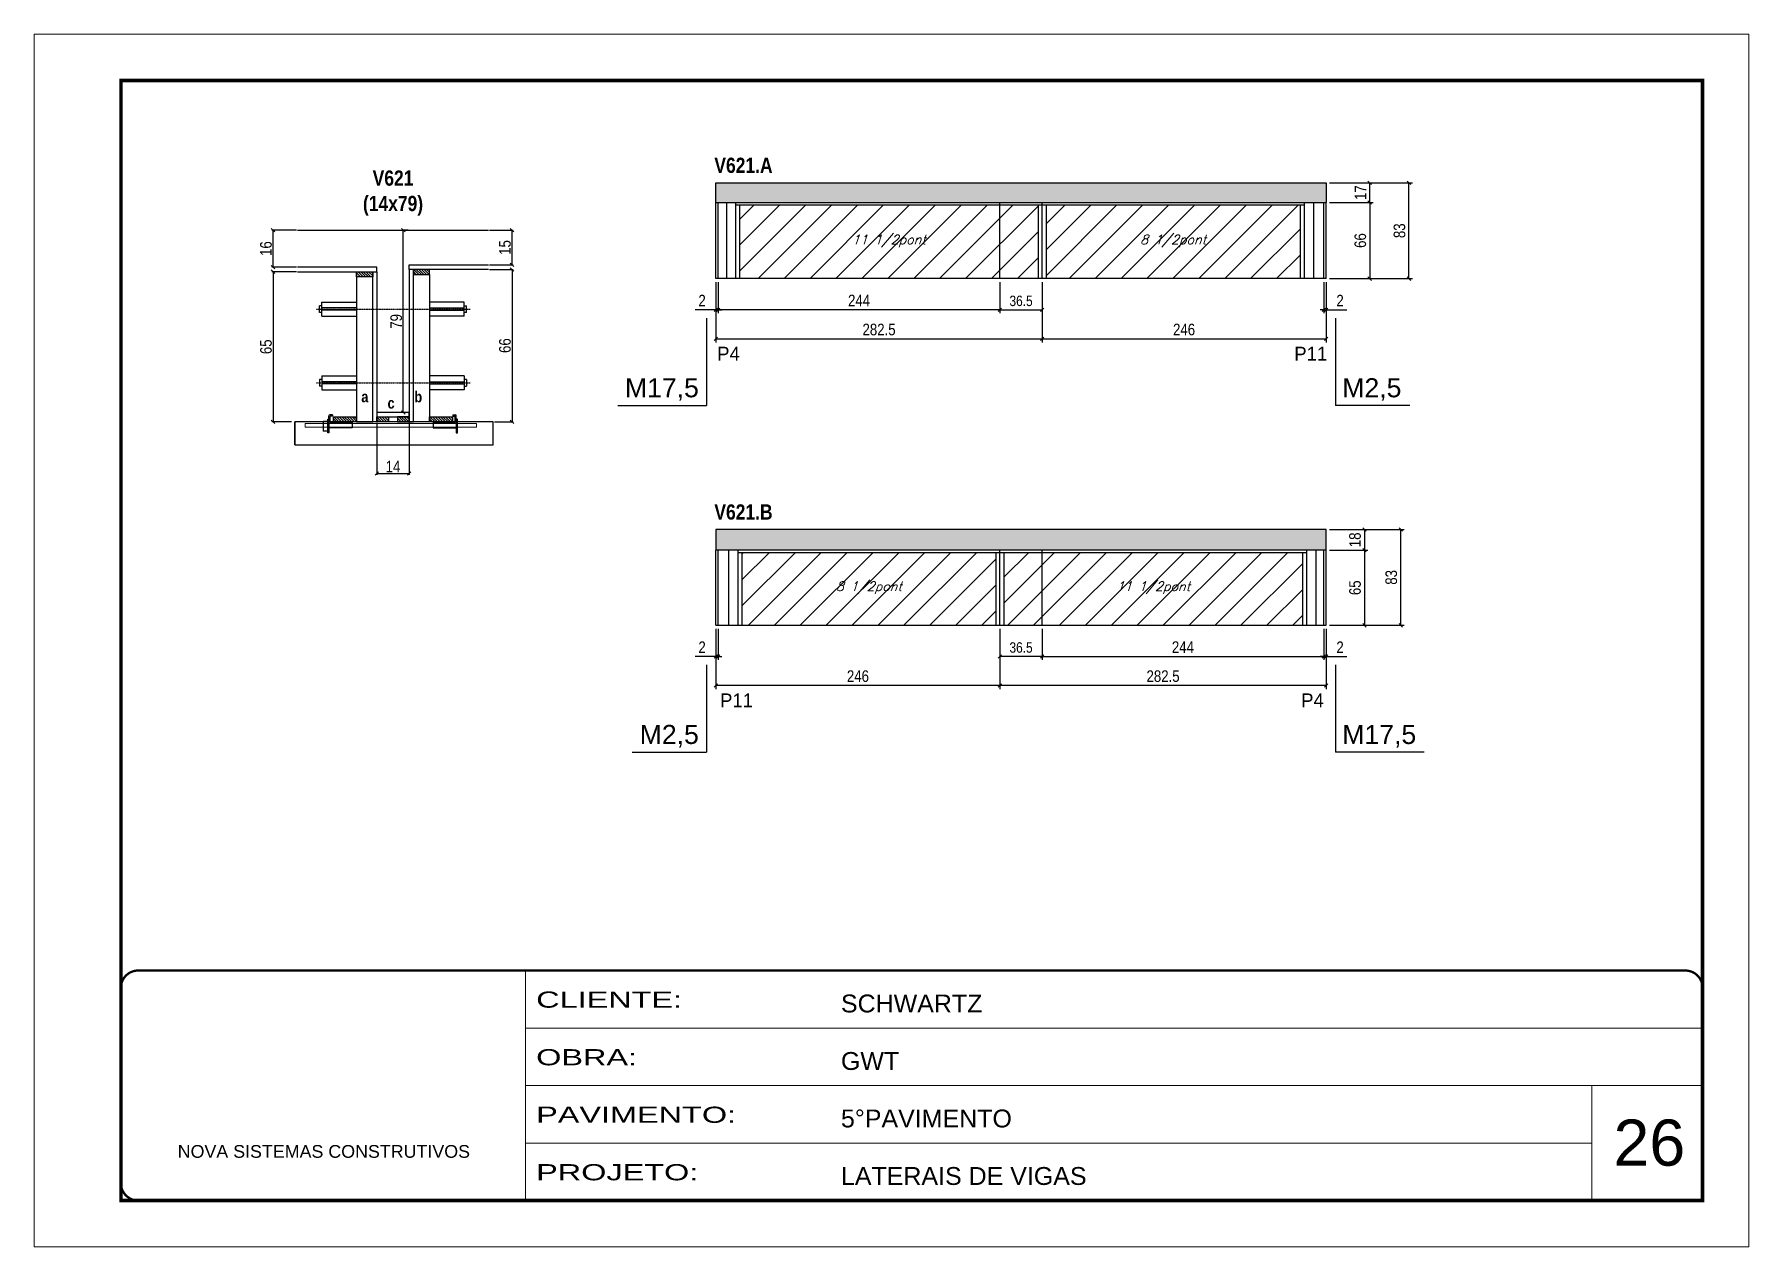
# Model space of a CAD drawing. Extents: x 13154 to 22413, y 1253 to 30260.
# Drawn here: x 14753 to 16238, y 21928 to 22978 of the extents above; entities that cross this region are included whole.
import ezdxf

# ---------------------------------------------------------------- set-up
doc = ezdxf.new("R2010")
doc.units = 0
for name, pattern in [('CONTINUO', [0]), ('DASHED', [0.75, 0.5, -0.25]), ('HIDDEN', [0.375, 0.25, -0.125])]:
    doc.linetypes.add(name, pattern=pattern)
for name, color, linetype in [('5', 5, 'Continuous'), ('barrote', 251, 'Continuous'), ('COTA', 241, 'Continuous'), ('detalhes', 4, 'Continuous'), ('NOMENCLATURA', 7, 'Continuous'), ('Painéis', 200, 'Continuous'), ('presilha', 1, 'Continuous'), ('SARR_2.2x10', 60, 'Continuous'), ('SARR_2.2x7', 40, 'Continuous'), ('SARR_3.5x7', 81, 'Continuous'), ('TENSOR', 3, 'Continuous'), ('texto', 7, 'Continuous')]:
    doc.layers.add(name, color=color, linetype=linetype)
for name, color, linetype, lineweight in [('CARIMBO', 255, 'Continuous', 9), ('CONCRETO', 251, 'Continuous', 25), ('Folhas', 255, 'Continuous', 9), ('Hachura', 251, 'Continuous', 9), ('SARRAFO DE PRESSAO', 251, 'DASHED', 9), ('SCO-___-LAJ', 2, 'Continuous', 0)]:
    doc.layers.add(name, color=color, linetype=linetype, lineweight=lineweight)
doc.styles.add('ARIAL', font='arial.ttf')
doc.styles.add('COTA TECNICA', font='techl___.ttf', dxfattribs={"height": 10})
doc.styles.add('COTA TECNICA 2X', font='techl___.ttf', dxfattribs={"height": 10})
doc.styles.add('COTA TECNICA-50', font='techl___.ttf', dxfattribs={"height": 9})
doc.styles.add('Romans', font='romans.shx')
doc.styles.add('ROMAS860', font='ROMAS860.SHX')
doc.styles.get("Standard").update_dxf_attribs({"font": 'arial.ttf'})
doc.styles.add('TECNICA', font='techb___.ttf', dxfattribs={"height": 10})
doc.styles.add('Tecnologia', font='')
doc.styles.get('Tecnologia').set_extended_font_data('Forgotten Futurist')
doc.dimstyles.new('COTA PAINEL-50', dxfattribs={"dimtxt": 9, "dimasz": 3, "dimexe": 3, "dimexo": 3, "dimgap": 3, "dimtad": 1, "dimdec": 1, "dimzin": 12, "dimdsep": 46, "dimtxsty": 'COTA TECNICA-50', "dimblk1": 'OBLIQUE', "dimblk2": 'OBLIQUE', "dimsah": 1, "dimcen": 0.9, "dimclrd": 4, "dimclre": 4, "dimclrt": 240, "dimadec": 1, "dimazin": 3, "dimtfac": 1, "dimtdec": 1, "dimtmove": 0, "dimatfit": 3, "dimfxl": 1, "dimtolj": 1, "dimtzin": 12, "dimarcsym": 0})
doc.dimstyles.new('PAINEL', dxfattribs={"dimtxt": 10, "dimasz": 3, "dimexe": 3, "dimexo": 3, "dimgap": 3, "dimtad": 1, "dimdec": 1, "dimzin": 12, "dimdsep": 46, "dimtxsty": 'COTA TECNICA', "dimblk1": 'OBLIQUE', "dimblk2": 'OBLIQUE', "dimsah": 1, "dimcen": 0.9, "dimclrd": 4, "dimclre": 4, "dimclrt": 240, "dimadec": 1, "dimazin": 3, "dimtfac": 1, "dimtdec": 1, "dimtmove": 0, "dimatfit": 3, "dimfxl": 1, "dimtolj": 1, "dimtzin": 12, "dimarcsym": 0})
doc.dimstyles.new('SECAO', dxfattribs={"dimscale": 0.333333, "dimtxt": 5, "dimasz": 9, "dimexe": 3, "dimexo": 3, "dimgap": 3, "dimtad": 1, "dimdec": 1, "dimlfac": 0.5, "dimzin": 12, "dimdsep": 46, "dimtxsty": 'COTA TECNICA 2X', "dimblk1": 'OBLIQUE', "dimblk2": 'OBLIQUE', "dimsah": 1, "dimcen": 0.9, "dimclrd": 4, "dimclre": 4, "dimclrt": 240, "dimadec": 1, "dimazin": 3, "dimtfac": 1, "dimtdec": 1, "dimtmove": 0, "dimatfit": 3, "dimfxl": 1, "dimtolj": 1, "dimtzin": 12, "dimarcsym": 0})

msp = doc.modelspace()

# ---------------------------------------------------------------- texts
at = {"layer": '5', "linetype": 'Continuous', "style": 'ROMAS860'}
for s, rotation, p in [('P4', 359.99996, (15344.36, 22695.11)), ('P11', 359.99996, (15844.25, 22695.11)), ('P11', 0.00004, (15346.89, 22394.87)), ('P4', 0.00004, (15850.21, 22394.87))]:
    msp.add_text(s, height=12, rotation=rotation, dxfattribs=at).set_placement(p)
at = {"layer": 'CARIMBO', "style": 'ARIAL'}
msp.add_text('26', height=40, dxfattribs=at).set_placement((16120.74, 21997.87))
at = {"layer": 'detalhes', "style": 'TECNICA'}
for s, p in [('a', (15036.14, 22659)), ('b', (15082.12, 22658.99)), ('c', (15058.88, 22653.57))]:
    msp.add_text(s, height=9.6, dxfattribs=at).set_placement(p)
at = {"layer": 'NOMENCLATURA', "style": 'TECNICA'}
for s, p in [('V621.A', (15341.94, 22857.67)), ('V621.B', (15341.94, 22557.42))]:
    msp.add_text(s, height=13.2, dxfattribs=at).set_placement(p)
at = {"layer": 'NOMENCLATURA', "linetype": 'Continuous'}
for s, p in [('M17,5', (15264.45, 22663.36)), ('M2,5', (15885.83, 22663.36)), ('M2,5', (15277.27, 22363.12)), ('M17,5', (15885.83, 22363.12))]:
    msp.add_text(s, height=16.5, dxfattribs=at).set_placement(p)
at = {"layer": 'NOMENCLATURA', "insert": (15063.62, 22859.8), "char_height": 13.2, "attachment_point": 2, "style": 'TECNICA'}
msp.add_mtext_dynamic_manual_height_columns('V621\\P(14x79)', width=300.2766, gutter_width=1, heights=[0], dxfattribs=at)
at = {"layer": 'texto', "color": 2, "char_height": 8, "attachment_point": 5, "style": 'Romans'}
for s, insert in [('{\\Q19;\\C256;11 1/2pont}', (15493.07, 22798.65)), ('{\\Q19;\\C256;8 1/2pont}', (15739.32, 22798.65)), ('{\\Q19;\\C256;8 1/2pont}', (15475.82, 22498.4)), ('{\\Q19;\\C256;11 1/2pont}', (15722.07, 22498.4))]:
    msp.add_mtext(s, dxfattribs=dict(at, insert=insert))

# ---------------------------------------------------------------- blocks, each defined once
blk = doc.blocks.new('9999999999')
at = {"color": 30, "linetype": 'CONTINUO'}
for p, q in [((98564.6, 34230.2), (98564.6, 34429.4)), ((98564.6, 34379.6), (99584, 34379.6)), ((98564.6, 34329.8), (99488, 34329.8)), ((99584, 34329.8), (99488, 34329.8)), ((99488, 34329.8), (99488, 34230.2)), ((98564.6, 34280), (99488, 34280))]:
    blk.add_line(p, q, dxfattribs=at)
at = {"color": 30, "linetype": 'CONTINUO', "const_width": 2}
blk.add_lwpolyline([(99584, 34230.2), (99584, 34414.4, 0.414214), (99569, 34429.4), (98229, 34429.4, 0.414214), (98214, 34414.4), (98214, 34245.2, 0.414214), (98229, 34230.2), (99584, 34230.2)], format="xyb", dxfattribs=at)
at = {"layer": 'Folhas'}
blk.add_lwpolyline([(98139, 34190.2), (99624, 34190.2), (99624, 35240.2), (98139, 35240.2)], close=True, dxfattribs=at)
at = {"layer": 'Folhas', "color": 30, "const_width": 3}
blk.add_lwpolyline([(98214, 34230.2), (99584, 34230.2), (99584, 35200.2), (98214, 35200.2)], close=True, dxfattribs=at)
at = {"color": 7, "linetype": 'Continuous', "ltscale": 5, "style": 'ARIAL'}
for s, height, p in [('SCHWARTZ', 15.48, (98837.7, 34393.1)), ('GWT', 15.48, (98837.7, 34343.3)), ('5°PAVIMENTO', 15.483, (98837.7, 34293.5)), ('NOVA SISTEMAS CONSTRUTIVOS', 11.059, (98263.2, 34267.2)), ('LATERAIS DE VIGAS', 15.483, (98837.7, 34243.7))]:
    blk.add_text(s, height=height, dxfattribs=at).set_placement(p)
at = {"layer": 'Folhas', "color": 7, "style": 'Tecnologia', "width": 1.5}
for s, p in [('CLIENTE:', (98573.7, 34397.2)), ('OBRA:', (98573.7, 34347.3)), ('PAVIMENTO:', (98573.7, 34297.5)), ('PROJETO:', (98573.7, 34247.7))]:
    blk.add_text(s, height=14, dxfattribs=at).set_placement(p)
blk = doc.blocks.new('_Oblique')
at = {"color": 0, "linetype": 'ByBlock', "lineweight": -2}
blk.add_line((-0.5, -0.5), (0.5, 0.5), dxfattribs=at)
blk = doc.blocks.new('*D601')
at = {"layer": 'COTA', "color": 4, "linetype": 'ByBlock', "lineweight": -2, "transparency": 16777216}
for p, q in [((15589.3, 22763.1), (15589.3, 22736.1)), ((15625.8, 22763.1), (15625.8, 22736.1)), ((15589.3, 22739.1), (15625.8, 22739.1))]:
    blk.add_line(p, q, dxfattribs=at)
at = {"layer": 'Defpoints', "color": 0, "linetype": 'ByBlock', "transparency": 16777216}
for p in [(15589.3, 22766.1), (15625.8, 22766.1), (15625.8, 22739.1)]:
    blk.add_point(p, dxfattribs=at)
at = {"layer": 'COTA', "color": 4, "linetype": 'ByBlock', "lineweight": -2, "transparency": 16777216, "xscale": 3, "yscale": 3, "zscale": 3, "rotation": 180}
blk.add_blockref('_Oblique', (15589.3, 22739.1), dxfattribs=at)
at = {"layer": 'COTA', "color": 4, "linetype": 'ByBlock', "lineweight": -2, "transparency": 16777216, "xscale": 3, "yscale": 3, "zscale": 3}
blk.add_blockref('_Oblique', (15625.8, 22739.1), dxfattribs=at)
at = {"layer": 'COTA', "color": 240, "linetype": 'ByBlock', "transparency": 16777216, "insert": (15607.6, 22746.8), "char_height": 9, "attachment_point": 5, "style": 'COTA TECNICA-50'}
blk.add_mtext('\\A1;36.5', dxfattribs=at)
blk = doc.blocks.new('*D607')
at = {"layer": 'COTA', "color": 4, "linetype": 'ByBlock', "lineweight": -2, "transparency": 16777216}
for p, q in [((15345.3, 22763.1), (15345.3, 22736.1)), ((15589.3, 22763.1), (15589.3, 22736.1)), ((15589.3, 22739.1), (15345.3, 22739.1))]:
    blk.add_line(p, q, dxfattribs=at)
at = {"layer": 'Defpoints', "color": 0, "linetype": 'ByBlock', "transparency": 16777216}
for p in [(15345.3, 22766.1), (15589.3, 22766.1), (15345.3, 22739.1)]:
    blk.add_point(p, dxfattribs=at)
at = {"layer": 'COTA', "color": 4, "linetype": 'ByBlock', "lineweight": -2, "transparency": 16777216, "xscale": 3, "yscale": 3, "zscale": 3, "rotation": 180}
blk.add_blockref('_Oblique', (15345.3, 22739.1), dxfattribs=at)
at = {"layer": 'COTA', "color": 4, "linetype": 'ByBlock', "lineweight": -2, "transparency": 16777216, "xscale": 3, "yscale": 3, "zscale": 3}
blk.add_blockref('_Oblique', (15589.3, 22739.1), dxfattribs=at)
at = {"layer": 'COTA', "color": 240, "linetype": 'ByBlock', "transparency": 16777216, "insert": (15467.3, 22747.2), "char_height": 10, "attachment_point": 5, "style": 'COTA TECNICA'}
blk.add_mtext('\\A1;244', dxfattribs=at)
blk = doc.blocks.new('*D608')
at = {"layer": 'COTA', "color": 4, "linetype": 'ByBlock', "lineweight": -2, "transparency": 16777216}
for p, q in [((15625.8, 22763.1), (15625.8, 22710.9)), ((15871.8, 22763.1), (15871.8, 22710.9)), ((15625.8, 22713.9), (15871.8, 22713.9))]:
    blk.add_line(p, q, dxfattribs=at)
at = {"layer": 'Defpoints', "color": 0, "linetype": 'ByBlock', "transparency": 16777216}
for p in [(15625.8, 22766.1), (15871.8, 22766.1), (15871.8, 22713.9)]:
    blk.add_point(p, dxfattribs=at)
at = {"layer": 'COTA', "color": 4, "linetype": 'ByBlock', "lineweight": -2, "transparency": 16777216, "xscale": 3, "yscale": 3, "zscale": 3, "rotation": 180}
blk.add_blockref('_Oblique', (15625.8, 22713.9), dxfattribs=at)
at = {"layer": 'COTA', "color": 4, "linetype": 'ByBlock', "lineweight": -2, "transparency": 16777216, "xscale": 3, "yscale": 3, "zscale": 3}
blk.add_blockref('_Oblique', (15871.8, 22713.9), dxfattribs=at)
at = {"layer": 'COTA', "color": 240, "linetype": 'ByBlock', "transparency": 16777216, "insert": (15748.8, 22722), "char_height": 10, "attachment_point": 5, "style": 'COTA TECNICA'}
blk.add_mtext('\\A1;246', dxfattribs=at)
blk = doc.blocks.new('*D602')
at = {"layer": 'COTA', "color": 4, "linetype": 'ByBlock', "lineweight": -2, "transparency": 16777216}
for p, q in [((15874.8, 22832.1), (15912.6, 22832.1)), ((15909.6, 22832.1), (15909.6, 22766.1)), ((15874.8, 22766.1), (15912.6, 22766.1))]:
    blk.add_line(p, q, dxfattribs=at)
at = {"layer": 'Defpoints', "color": 0, "linetype": 'ByBlock', "transparency": 16777216}
for p in [(15871.8, 22832.1), (15871.8, 22766.1), (15909.6, 22766.1)]:
    blk.add_point(p, dxfattribs=at)
at = {"layer": 'COTA', "color": 4, "linetype": 'ByBlock', "lineweight": -2, "transparency": 16777216, "xscale": 3, "yscale": 3, "zscale": 3}
for p, rotation in [((15909.6, 22832.1), 90), ((15909.6, 22766.1), 270)]:
    blk.add_blockref('_Oblique', p, dxfattribs=dict(at, rotation=rotation))
at = {"layer": 'COTA', "color": 240, "linetype": 'ByBlock', "transparency": 16777216, "insert": (15901.5, 22799.1), "char_height": 10, "attachment_point": 5, "rotation": 90, "style": 'COTA TECNICA'}
blk.add_mtext('\\A1;66', dxfattribs=at)
blk = doc.blocks.new('*D609')
at = {"layer": 'COTA', "color": 4, "linetype": 'ByBlock', "lineweight": -2, "transparency": 16777216}
for p, q in [((15874.8, 22849.1), (15946.6, 22849.1)), ((15943.6, 22766.1), (15943.6, 22849.1)), ((15874.8, 22766.1), (15946.6, 22766.1))]:
    blk.add_line(p, q, dxfattribs=at)
at = {"layer": 'Defpoints', "color": 0, "linetype": 'ByBlock', "transparency": 16777216}
for p in [(15871.8, 22849.1), (15943.6, 22849.1), (15871.8, 22766.1)]:
    blk.add_point(p, dxfattribs=at)
at = {"layer": 'COTA', "color": 4, "linetype": 'ByBlock', "lineweight": -2, "transparency": 16777216, "xscale": 3, "yscale": 3, "zscale": 3}
for p, rotation in [((15943.6, 22849.1), 90), ((15943.6, 22766.1), 270)]:
    blk.add_blockref('_Oblique', p, dxfattribs=dict(at, rotation=rotation))
at = {"layer": 'COTA', "color": 240, "linetype": 'ByBlock', "transparency": 16777216, "insert": (15935.4, 22807.6), "char_height": 10, "attachment_point": 5, "rotation": 90, "style": 'COTA TECNICA'}
blk.add_mtext('\\A1;83', dxfattribs=at)
blk = doc.blocks.new('*D610')
at = {"layer": 'COTA', "color": 4, "lineweight": -2, "transparency": 16777216}
for p, q in [((15343.3, 22763.1), (15343.3, 22736.1)), ((15345.3, 22763.1), (15345.3, 22736.1)), ((15343.3, 22739.1), (15325.2, 22739.1)), ((15345.3, 22739.1), (15343.3, 22739.1)), ((15345.3, 22739.1), (15348.3, 22739.1))]:
    blk.add_line(p, q, dxfattribs=at)
at = {"layer": 'Defpoints', "color": 0, "transparency": 16777216}
for p in [(15343.3, 22766.1), (15345.3, 22766.1), (15343.3, 22739.1)]:
    blk.add_point(p, dxfattribs=at)
at = {"layer": 'COTA', "color": 4, "lineweight": -2, "transparency": 16777216, "xscale": 3, "yscale": 3, "zscale": 3}
blk.add_blockref('_Oblique', (15343.3, 22739.1), dxfattribs=at)
at = {"layer": 'COTA', "color": 4, "lineweight": -2, "transparency": 16777216, "xscale": 3, "yscale": 3, "zscale": 3, "rotation": 180}
blk.add_blockref('_Oblique', (15345.3, 22739.1), dxfattribs=at)
at = {"layer": 'COTA', "color": 240, "transparency": 16777216, "insert": (15331.3, 22747.1), "char_height": 10, "attachment_point": 5, "style": 'COTA TECNICA'}
blk.add_mtext('\\A1;2', dxfattribs=at)
blk = doc.blocks.new('*D611')
at = {"layer": 'COTA', "color": 4, "lineweight": -2, "transparency": 16777216}
for p, q in [((15869.8, 22763.1), (15869.8, 22736.1)), ((15871.8, 22763.1), (15871.8, 22736.1)), ((15869.8, 22739.1), (15866.8, 22739.1)), ((15869.8, 22739.1), (15871.8, 22739.1)), ((15871.8, 22739.1), (15889.9, 22739.1))]:
    blk.add_line(p, q, dxfattribs=at)
at = {"layer": 'Defpoints', "color": 0, "transparency": 16777216}
for p in [(15869.8, 22766.1), (15871.8, 22766.1), (15871.8, 22739.1)]:
    blk.add_point(p, dxfattribs=at)
at = {"layer": 'COTA', "color": 4, "lineweight": -2, "transparency": 16777216, "xscale": 3, "yscale": 3, "zscale": 3}
blk.add_blockref('_Oblique', (15869.8, 22739.1), dxfattribs=at)
at = {"layer": 'COTA', "color": 4, "lineweight": -2, "transparency": 16777216, "xscale": 3, "yscale": 3, "zscale": 3, "rotation": 180}
blk.add_blockref('_Oblique', (15871.8, 22739.1), dxfattribs=at)
at = {"layer": 'COTA', "color": 240, "transparency": 16777216, "insert": (15883.9, 22747.1), "char_height": 10, "attachment_point": 5, "style": 'COTA TECNICA'}
blk.add_mtext('\\A1;2', dxfattribs=at)
blk = doc.blocks.new('*D624')
at = {"layer": 'COTA', "color": 4, "lineweight": -2, "transparency": 16777216}
for p, q in [((15343.3, 22763.1), (15343.3, 22710.9)), ((15625.8, 22763.1), (15625.8, 22710.9)), ((15343.3, 22713.9), (15625.8, 22713.9))]:
    blk.add_line(p, q, dxfattribs=at)
at = {"layer": 'Defpoints', "color": 0, "transparency": 16777216}
for p in [(15343.3, 22766.1), (15625.8, 22766.1), (15625.8, 22713.9)]:
    blk.add_point(p, dxfattribs=at)
at = {"layer": 'COTA', "color": 4, "lineweight": -2, "transparency": 16777216, "xscale": 3, "yscale": 3, "zscale": 3, "rotation": 180}
blk.add_blockref('_Oblique', (15343.3, 22713.9), dxfattribs=at)
at = {"layer": 'COTA', "color": 4, "lineweight": -2, "transparency": 16777216, "xscale": 3, "yscale": 3, "zscale": 3}
blk.add_blockref('_Oblique', (15625.8, 22713.9), dxfattribs=at)
at = {"layer": 'COTA', "color": 240, "transparency": 16777216, "insert": (15484.6, 22722), "char_height": 10, "attachment_point": 5, "style": 'COTA TECNICA'}
blk.add_mtext('\\A1;282.5', dxfattribs=at)
blk = doc.blocks.new('*D618')
at = {"layer": 'COTA', "color": 4, "lineweight": -2, "transparency": 16777216}
for p, q in [((15874.8, 22849.1), (15912.6, 22849.1)), ((15909.6, 22832.1), (15909.6, 22849.1)), ((15874.8, 22832.1), (15912.6, 22832.1))]:
    blk.add_line(p, q, dxfattribs=at)
at = {"layer": 'Defpoints', "color": 0, "transparency": 16777216}
for p in [(15871.8, 22849.1), (15909.6, 22849.1), (15871.8, 22832.1)]:
    blk.add_point(p, dxfattribs=at)
at = {"layer": 'COTA', "color": 4, "lineweight": -2, "transparency": 16777216, "xscale": 3, "yscale": 3, "zscale": 3}
for p, rotation in [((15909.6, 22849.1), 90), ((15909.6, 22832.1), 270)]:
    blk.add_blockref('_Oblique', p, dxfattribs=dict(at, rotation=rotation))
at = {"layer": 'COTA', "color": 240, "transparency": 16777216, "insert": (15901.6, 22840.6), "char_height": 10, "attachment_point": 5, "rotation": 90, "style": 'COTA TECNICA'}
blk.add_mtext('\\A1;17', dxfattribs=at)
blk = doc.blocks.new('PRESILHA METÁLICA 1')
at = {"layer": 'presilha'}
for p, q in [((0, 13), (6, 13)), ((0, 13), (0, 0)), ((6, 0), (0, 0)), ((6, 15.5), (7.5, 15.5)), ((6, -2.5), (6, 15.5)), ((6, 13), (6, 0)), ((7.5, 10.6), (7.5, 19.9)), ((7.5, 15.5), (7.5, -2.5)), ((37.5, 4.1), (7.5, 4.1)), ((12, 21), (8.6, 21)), ((9, 11.6), (9, 18.9)), ((12, 19.5), (9.6, 19.5)), ((37.5, 11), (9.6, 11)), ((12, 21), (12, 19.5)), ((37.5, 11), (37.5, 4.1)), ((7.5, -2.5), (6, -2.5))]:
    blk.add_line(p, q, dxfattribs=at)
for centre, radius, start, end in [((8.6, 19.9), 1.14, 90, 180), ((9.6, 18.9), 0.57, 90, 180), ((9.6, 11.6), 0.57, 180, 270)]:
    blk.add_arc(centre, radius, start, end, dxfattribs=at)
blk = doc.blocks.new('PRESILHA METÁLICA 2')
at = {"layer": 'presilha'}
for p, q in [((-5.2, 23.5), (-5.2, 22)), ((-5.2, 23.5), (-1.9, 23.5)), ((-0.8, 14.6), (-0.8, 22.4)), ((-30.8, 13.5), (-30.8, 6.6)), ((-30.8, 13.5), (-2.8, 13.5)), ((-30.8, 6.6), (-0.8, 6.6)), ((-5.2, 22), (-2.8, 22)), ((-2.2, 14.1), (-2.2, 21.4)), ((0.8, 18), (-0.8, 18)), ((-0.8, 18), (-0.8, 0)), ((-0.8, 0), (0.8, 0)), ((0.8, 0), (0.8, 18))]:
    blk.add_line(p, q, dxfattribs=at)
for centre, radius, start, end in [((-1.9, 22.4), 1.14, 0, 90), ((-2.8, 21.4), 0.57, 0, 90), ((-2.8, 14.1), 0.57, 270, 0)]:
    blk.add_arc(centre, radius, start, end, dxfattribs=at)
blk = doc.blocks.new('*D603')
at = {"layer": 'COTA', "color": 4, "lineweight": -2, "transparency": 16777216}
for p, q in [((15147.3, 22774.1), (15167.7, 22774.1)), ((15166.7, 22774.1), (15166.7, 22642.1)), ((15151.4, 22642.1), (15167.7, 22642.1))]:
    blk.add_line(p, q, dxfattribs=at)
at = {"layer": 'Defpoints', "color": 0, "transparency": 16777216}
for p in [(15146.3, 22774.1), (15150.4, 22642.1), (15166.7, 22642.1)]:
    blk.add_point(p, dxfattribs=at)
at = {"layer": 'COTA', "color": 4, "lineweight": -2, "transparency": 16777216, "xscale": 3, "yscale": 3, "zscale": 3}
for p, rotation in [((15166.7, 22774.1), 90), ((15166.7, 22642.1), 270)]:
    blk.add_blockref('_Oblique', p, dxfattribs=dict(at, rotation=rotation))
at = {"layer": 'COTA', "color": 240, "transparency": 16777216, "insert": (15160.6, 22708.1), "char_height": 10, "attachment_point": 5, "rotation": 90, "style": 'COTA TECNICA 2X'}
blk.add_mtext('\\A1;66', dxfattribs=at)
blk = doc.blocks.new('*D604')
at = {"layer": 'COTA', "color": 4, "lineweight": -2, "transparency": 16777216}
for p, q in [((15147.3, 22808.1), (15167.7, 22808.1)), ((15166.7, 22778.1), (15166.7, 22808.1)), ((15147.3, 22778.1), (15167.7, 22778.1))]:
    blk.add_line(p, q, dxfattribs=at)
at = {"layer": 'Defpoints', "color": 0, "transparency": 16777216}
for p in [(15146.3, 22808.1), (15166.7, 22808.1), (15146.3, 22778.1)]:
    blk.add_point(p, dxfattribs=at)
at = {"layer": 'COTA', "color": 4, "lineweight": -2, "transparency": 16777216, "xscale": 3, "yscale": 3, "zscale": 3}
for p, rotation in [((15166.7, 22808.1), 90), ((15166.7, 22778.1), 270)]:
    blk.add_blockref('_Oblique', p, dxfattribs=dict(at, rotation=rotation))
at = {"layer": 'COTA', "color": 240, "transparency": 16777216, "insert": (15160.6, 22793.1), "char_height": 10, "attachment_point": 5, "rotation": 90, "style": 'COTA TECNICA 2X'}
blk.add_mtext('\\A1;15', dxfattribs=at)
blk = doc.blocks.new('*D605')
at = {"layer": 'COTA', "color": 4, "lineweight": -2, "transparency": 16777216}
for p, q in [((14979.9, 22772.1), (14958.7, 22772.1)), ((14959.7, 22772.1), (14959.7, 22642.1)), ((14975.8, 22642.1), (14958.7, 22642.1))]:
    blk.add_line(p, q, dxfattribs=at)
at = {"layer": 'Defpoints', "color": 0, "transparency": 16777216}
for p in [(14980.9, 22772.1), (14959.7, 22642.1), (14976.8, 22642.1)]:
    blk.add_point(p, dxfattribs=at)
at = {"layer": 'COTA', "color": 4, "lineweight": -2, "transparency": 16777216, "xscale": 3, "yscale": 3, "zscale": 3}
for p, rotation in [((14959.7, 22772.1), 90), ((14959.7, 22642.1), 270)]:
    blk.add_blockref('_Oblique', p, dxfattribs=dict(at, rotation=rotation))
at = {"layer": 'COTA', "color": 240, "transparency": 16777216, "insert": (14953.6, 22707.1), "char_height": 10, "attachment_point": 5, "rotation": 90, "style": 'COTA TECNICA 2X'}
blk.add_mtext('\\A1;65', dxfattribs=at)
blk = doc.blocks.new('*D613')
at = {"layer": 'COTA', "color": 4, "lineweight": -2, "transparency": 16777216}
for p, q in [((15076.6, 22808.1), (15071.5, 22808.1)), ((15072.5, 22650.1), (15072.5, 22808.1)), ((15076.6, 22650.1), (15071.5, 22650.1))]:
    blk.add_line(p, q, dxfattribs=at)
at = {"layer": 'Defpoints', "color": 0, "transparency": 16777216}
for p in [(15072.5, 22808.1), (15077.6, 22808.1), (15077.6, 22650.1)]:
    blk.add_point(p, dxfattribs=at)
at = {"layer": 'COTA', "color": 4, "lineweight": -2, "transparency": 16777216, "xscale": 3, "yscale": 3, "zscale": 3}
for p, rotation in [((15072.5, 22808.1), 90), ((15072.5, 22650.1), 270)]:
    blk.add_blockref('_Oblique', p, dxfattribs=dict(at, rotation=rotation))
at = {"layer": 'COTA', "color": 240, "transparency": 16777216, "insert": (15066.4, 22729.1), "char_height": 10, "attachment_point": 5, "rotation": 90, "style": 'COTA TECNICA 2X'}
blk.add_mtext('\\A1;79', dxfattribs=at)
blk = doc.blocks.new('*D614')
at = {"layer": 'COTA', "color": 4, "lineweight": -2, "transparency": 16777216}
for p, q in [((14979.9, 22808.1), (14958.7, 22808.1)), ((14959.7, 22776.1), (14959.7, 22808.1)), ((14979.9, 22776.1), (14958.7, 22776.1))]:
    blk.add_line(p, q, dxfattribs=at)
at = {"layer": 'Defpoints', "color": 0, "transparency": 16777216}
for p in [(14959.7, 22808.1), (14980.9, 22808.1), (14980.9, 22776.1)]:
    blk.add_point(p, dxfattribs=at)
at = {"layer": 'COTA', "color": 4, "lineweight": -2, "transparency": 16777216, "xscale": 3, "yscale": 3, "zscale": 3}
for p, rotation in [((14959.7, 22808.1), 90), ((14959.7, 22776.1), 270)]:
    blk.add_blockref('_Oblique', p, dxfattribs=dict(at, rotation=rotation))
at = {"layer": 'COTA', "color": 240, "transparency": 16777216, "insert": (14953.6, 22792.1), "char_height": 10, "attachment_point": 5, "rotation": 90, "style": 'COTA TECNICA 2X'}
blk.add_mtext('\\A1;16', dxfattribs=at)
blk = doc.blocks.new('*D615')
at = {"layer": 'COTA', "color": 4, "lineweight": -2, "transparency": 16777216}
for p, q in [((15049.6, 22641.1), (15049.6, 22596.3)), ((15077.6, 22641.1), (15077.6, 22596.3)), ((15049.6, 22597.3), (15077.6, 22597.3))]:
    blk.add_line(p, q, dxfattribs=at)
at = {"layer": 'Defpoints', "color": 0, "transparency": 16777216}
for p in [(15049.6, 22642.1), (15077.6, 22642.1), (15077.6, 22597.3)]:
    blk.add_point(p, dxfattribs=at)
at = {"layer": 'COTA', "color": 4, "lineweight": -2, "transparency": 16777216, "xscale": 3, "yscale": 3, "zscale": 3, "rotation": 180}
blk.add_blockref('_Oblique', (15049.6, 22597.3), dxfattribs=at)
at = {"layer": 'COTA', "color": 4, "lineweight": -2, "transparency": 16777216, "xscale": 3, "yscale": 3, "zscale": 3}
blk.add_blockref('_Oblique', (15077.6, 22597.3), dxfattribs=at)
at = {"layer": 'COTA', "color": 240, "transparency": 16777216, "insert": (15063.6, 22603.4), "char_height": 10, "attachment_point": 5, "style": 'COTA TECNICA 2X'}
blk.add_mtext('\\A1;14', dxfattribs=at)
blk = doc.blocks.new('*D606')
at = {"layer": 'COTA', "color": 4, "linetype": 'ByBlock', "lineweight": -2, "transparency": 16777216}
for p, q in [((15589.3, 22462.9), (15589.3, 22435.9)), ((15625.8, 22462.9), (15625.8, 22435.9)), ((15625.8, 22438.9), (15589.3, 22438.9))]:
    blk.add_line(p, q, dxfattribs=at)
at = {"layer": 'Defpoints', "color": 0, "linetype": 'ByBlock', "transparency": 16777216}
for p in [(15589.3, 22465.9), (15625.8, 22465.9), (15589.3, 22438.9)]:
    blk.add_point(p, dxfattribs=at)
at = {"layer": 'COTA', "color": 4, "linetype": 'ByBlock', "lineweight": -2, "transparency": 16777216, "xscale": 3, "yscale": 3, "zscale": 3, "rotation": 180}
blk.add_blockref('_Oblique', (15589.3, 22438.9), dxfattribs=at)
at = {"layer": 'COTA', "color": 4, "linetype": 'ByBlock', "lineweight": -2, "transparency": 16777216, "xscale": 3, "yscale": 3, "zscale": 3}
blk.add_blockref('_Oblique', (15625.8, 22438.9), dxfattribs=at)
at = {"layer": 'COTA', "color": 240, "linetype": 'ByBlock', "transparency": 16777216, "insert": (15607.6, 22446.6), "char_height": 9, "attachment_point": 5, "style": 'COTA TECNICA-50'}
blk.add_mtext('\\A1;36.5', dxfattribs=at)
blk = doc.blocks.new('*D619')
at = {"layer": 'COTA', "color": 4, "linetype": 'ByBlock', "lineweight": -2, "transparency": 16777216}
for p, q in [((15625.8, 22462.9), (15625.8, 22435.9)), ((15869.8, 22462.9), (15869.8, 22435.9)), ((15625.8, 22438.9), (15869.8, 22438.9))]:
    blk.add_line(p, q, dxfattribs=at)
at = {"layer": 'Defpoints', "color": 0, "linetype": 'ByBlock', "transparency": 16777216}
for p in [(15625.8, 22465.9), (15869.8, 22465.9), (15869.8, 22438.9)]:
    blk.add_point(p, dxfattribs=at)
at = {"layer": 'COTA', "color": 4, "linetype": 'ByBlock', "lineweight": -2, "transparency": 16777216, "xscale": 3, "yscale": 3, "zscale": 3, "rotation": 180}
blk.add_blockref('_Oblique', (15625.8, 22438.9), dxfattribs=at)
at = {"layer": 'COTA', "color": 4, "linetype": 'ByBlock', "lineweight": -2, "transparency": 16777216, "xscale": 3, "yscale": 3, "zscale": 3}
blk.add_blockref('_Oblique', (15869.8, 22438.9), dxfattribs=at)
at = {"layer": 'COTA', "color": 240, "linetype": 'ByBlock', "transparency": 16777216, "insert": (15747.8, 22447), "char_height": 10, "attachment_point": 5, "style": 'COTA TECNICA'}
blk.add_mtext('\\A1;244', dxfattribs=at)
blk = doc.blocks.new('*D620')
at = {"layer": 'COTA', "color": 4, "linetype": 'ByBlock', "lineweight": -2, "transparency": 16777216}
for p, q in [((15343.3, 22462.9), (15343.3, 22410.7)), ((15589.3, 22462.9), (15589.3, 22410.7)), ((15589.3, 22413.7), (15343.3, 22413.7))]:
    blk.add_line(p, q, dxfattribs=at)
at = {"layer": 'Defpoints', "color": 0, "linetype": 'ByBlock', "transparency": 16777216}
for p in [(15343.3, 22465.9), (15589.3, 22465.9), (15343.3, 22413.7)]:
    blk.add_point(p, dxfattribs=at)
at = {"layer": 'COTA', "color": 4, "linetype": 'ByBlock', "lineweight": -2, "transparency": 16777216, "xscale": 3, "yscale": 3, "zscale": 3, "rotation": 180}
blk.add_blockref('_Oblique', (15343.3, 22413.7), dxfattribs=at)
at = {"layer": 'COTA', "color": 4, "linetype": 'ByBlock', "lineweight": -2, "transparency": 16777216, "xscale": 3, "yscale": 3, "zscale": 3}
blk.add_blockref('_Oblique', (15589.3, 22413.7), dxfattribs=at)
at = {"layer": 'COTA', "color": 240, "linetype": 'ByBlock', "transparency": 16777216, "insert": (15466.3, 22421.8), "char_height": 10, "attachment_point": 5, "style": 'COTA TECNICA'}
blk.add_mtext('\\A1;246', dxfattribs=at)
blk = doc.blocks.new('*D621')
at = {"layer": 'COTA', "color": 4, "lineweight": -2, "transparency": 16777216}
for p, q in [((15869.8, 22462.9), (15869.8, 22435.9)), ((15871.8, 22462.9), (15871.8, 22435.9)), ((15869.8, 22438.9), (15866.8, 22438.9)), ((15869.8, 22438.9), (15871.8, 22438.9)), ((15871.8, 22438.9), (15889.9, 22438.9))]:
    blk.add_line(p, q, dxfattribs=at)
at = {"layer": 'Defpoints', "color": 0, "transparency": 16777216}
for p in [(15869.8, 22465.9), (15871.8, 22465.9), (15871.8, 22438.9)]:
    blk.add_point(p, dxfattribs=at)
at = {"layer": 'COTA', "color": 4, "lineweight": -2, "transparency": 16777216, "xscale": 3, "yscale": 3, "zscale": 3}
blk.add_blockref('_Oblique', (15869.8, 22438.9), dxfattribs=at)
at = {"layer": 'COTA', "color": 4, "lineweight": -2, "transparency": 16777216, "xscale": 3, "yscale": 3, "zscale": 3, "rotation": 180}
blk.add_blockref('_Oblique', (15871.8, 22438.9), dxfattribs=at)
at = {"layer": 'COTA', "color": 240, "transparency": 16777216, "insert": (15883.9, 22446.9), "char_height": 10, "attachment_point": 5, "style": 'COTA TECNICA'}
blk.add_mtext('\\A1;2', dxfattribs=at)
blk = doc.blocks.new('*D622')
at = {"layer": 'COTA', "color": 4, "lineweight": -2, "transparency": 16777216}
for p, q in [((15343.3, 22462.9), (15343.3, 22435.9)), ((15345.3, 22462.9), (15345.3, 22435.9)), ((15343.3, 22438.9), (15325.2, 22438.9)), ((15345.3, 22438.9), (15343.3, 22438.9)), ((15345.3, 22438.9), (15348.3, 22438.9))]:
    blk.add_line(p, q, dxfattribs=at)
at = {"layer": 'Defpoints', "color": 0, "transparency": 16777216}
for p in [(15343.3, 22465.9), (15345.3, 22465.9), (15343.3, 22438.9)]:
    blk.add_point(p, dxfattribs=at)
at = {"layer": 'COTA', "color": 4, "lineweight": -2, "transparency": 16777216, "xscale": 3, "yscale": 3, "zscale": 3}
blk.add_blockref('_Oblique', (15343.3, 22438.9), dxfattribs=at)
at = {"layer": 'COTA', "color": 4, "lineweight": -2, "transparency": 16777216, "xscale": 3, "yscale": 3, "zscale": 3, "rotation": 180}
blk.add_blockref('_Oblique', (15345.3, 22438.9), dxfattribs=at)
at = {"layer": 'COTA', "color": 240, "transparency": 16777216, "insert": (15331.3, 22446.9), "char_height": 10, "attachment_point": 5, "style": 'COTA TECNICA'}
blk.add_mtext('\\A1;2', dxfattribs=at)
blk = doc.blocks.new('*D623')
at = {"layer": 'COTA', "color": 4, "lineweight": -2, "transparency": 16777216}
for p, q in [((15589.3, 22462.9), (15589.3, 22410.7)), ((15871.8, 22462.9), (15871.8, 22410.7)), ((15871.8, 22413.7), (15589.3, 22413.7))]:
    blk.add_line(p, q, dxfattribs=at)
at = {"layer": 'Defpoints', "color": 0, "transparency": 16777216}
for p in [(15589.3, 22465.9), (15871.8, 22465.9), (15589.3, 22413.7)]:
    blk.add_point(p, dxfattribs=at)
at = {"layer": 'COTA', "color": 4, "lineweight": -2, "transparency": 16777216, "xscale": 3, "yscale": 3, "zscale": 3, "rotation": 180}
blk.add_blockref('_Oblique', (15589.3, 22413.7), dxfattribs=at)
at = {"layer": 'COTA', "color": 4, "lineweight": -2, "transparency": 16777216, "xscale": 3, "yscale": 3, "zscale": 3}
blk.add_blockref('_Oblique', (15871.8, 22413.7), dxfattribs=at)
at = {"layer": 'COTA', "color": 240, "transparency": 16777216, "insert": (15730.6, 22421.8), "char_height": 10, "attachment_point": 5, "style": 'COTA TECNICA'}
blk.add_mtext('\\A1;282.5', dxfattribs=at)
blk = doc.blocks.new('*D616')
at = {"layer": 'COTA', "color": 4, "lineweight": -2, "transparency": 16777216}
for p, q in [((15874.8, 22530.9), (15908, 22530.9)), ((15905, 22530.9), (15905, 22465.9)), ((15874.8, 22465.9), (15908, 22465.9))]:
    blk.add_line(p, q, dxfattribs=at)
at = {"layer": 'Defpoints', "color": 0, "transparency": 16777216}
for p in [(15871.8, 22530.9), (15871.8, 22465.9), (15905, 22465.9)]:
    blk.add_point(p, dxfattribs=at)
at = {"layer": 'COTA', "color": 4, "lineweight": -2, "transparency": 16777216, "xscale": 3, "yscale": 3, "zscale": 3}
for p, rotation in [((15905, 22530.9), 90), ((15905, 22465.9), 270)]:
    blk.add_blockref('_Oblique', p, dxfattribs=dict(at, rotation=rotation))
at = {"layer": 'COTA', "color": 240, "transparency": 16777216, "insert": (15896.9, 22498.4), "char_height": 10, "attachment_point": 5, "rotation": 90, "style": 'COTA TECNICA'}
blk.add_mtext('\\A1;65', dxfattribs=at)
blk = doc.blocks.new('*D617')
at = {"layer": 'COTA', "color": 4, "lineweight": -2, "transparency": 16777216}
for p, q in [((15874.8, 22548.9), (15908, 22548.9)), ((15905, 22548.9), (15905, 22530.9)), ((15874.8, 22530.9), (15908, 22530.9))]:
    blk.add_line(p, q, dxfattribs=at)
at = {"layer": 'Defpoints', "color": 0, "transparency": 16777216}
for p in [(15871.8, 22548.9), (15871.8, 22530.9), (15905, 22530.9)]:
    blk.add_point(p, dxfattribs=at)
at = {"layer": 'COTA', "color": 4, "lineweight": -2, "transparency": 16777216, "xscale": 3, "yscale": 3, "zscale": 3}
for p, rotation in [((15905, 22548.9), 90), ((15905, 22530.9), 270)]:
    blk.add_blockref('_Oblique', p, dxfattribs=dict(at, rotation=rotation))
at = {"layer": 'COTA', "color": 240, "transparency": 16777216, "insert": (15896.9, 22539.9), "char_height": 10, "attachment_point": 5, "rotation": 90, "style": 'COTA TECNICA'}
blk.add_mtext('\\A1;18', dxfattribs=at)
blk = doc.blocks.new('*D612')
at = {"layer": 'COTA', "color": 4, "lineweight": -2, "transparency": 16777216}
for p, q in [((15874.8, 22548.9), (15939.5, 22548.9)), ((15936.5, 22465.9), (15936.5, 22548.9)), ((15874.8, 22465.9), (15939.5, 22465.9))]:
    blk.add_line(p, q, dxfattribs=at)
at = {"layer": 'Defpoints', "color": 0, "transparency": 16777216}
for p in [(15871.8, 22548.9), (15936.5, 22548.9), (15871.8, 22465.9)]:
    blk.add_point(p, dxfattribs=at)
at = {"layer": 'COTA', "color": 4, "lineweight": -2, "transparency": 16777216, "xscale": 3, "yscale": 3, "zscale": 3}
for p, rotation in [((15936.5, 22548.9), 90), ((15936.5, 22465.9), 270)]:
    blk.add_blockref('_Oblique', p, dxfattribs=dict(at, rotation=rotation))
at = {"layer": 'COTA', "color": 240, "transparency": 16777216, "insert": (15928.3, 22507.4), "char_height": 10, "attachment_point": 5, "rotation": 90, "style": 'COTA TECNICA'}
blk.add_mtext('\\A1;83', dxfattribs=at)

# ---------------------------------------------------------------- dimensions: what is measured, and where the dimension line sits
at = {"layer": 'COTA', "linetype": 'ByBlock'}
for base, p1, p2, angle, picture, middle in [((15943.64, 22849.15), (15871.82, 22766.15), (15871.82, 22849.15), 90, '*D609', (15935.4, 22807.65)), ((15909.64, 22766.15), (15871.82, 22832.15), (15871.82, 22766.15), 90, '*D602', (15901.53, 22799.15)), ((15345.32, 22739.15), (15589.32, 22766.15), (15345.32, 22766.15), 180, '*D607', (15467.32, 22747.22)), ((15343.32, 22413.67), (15589.32, 22465.9), (15343.32, 22465.9), 180, '*D620', (15466.32, 22421.77))]:
    dim = msp.add_linear_dim(base=base, p1=p1, p2=p2, angle=angle, dimstyle='PAINEL', dxfattribs=at)
    dim.commit()
    dim.dimension.update_dxf_attribs({"geometry": picture, "text_midpoint": middle})
at = {"layer": 'COTA'}
for base, p1, p2, angle, dimstyle, picture, middle in [((15909.64, 22849.15), (15871.82, 22832.15), (15871.82, 22849.15), 90, 'PAINEL', '*D618', (15901.56, 22840.65)), ((14959.7, 22808.1), (14980.92, 22776.1), (14980.92, 22808.1), 90, 'SECAO', '*D614', (14953.6, 22792.1)), ((15072.54, 22808.1), (15077.62, 22650.1), (15077.62, 22808.1), 90, 'SECAO', '*D613', (15066.44, 22729.1)), ((15166.66, 22808.1), (15146.32, 22778.1), (15146.32, 22808.1), 90, 'SECAO', '*D604', (15160.55, 22793.1)), ((14959.7, 22642.1, 0), (14980.92, 22772.1), (14976.8, 22642.1, 0), 90, 'SECAO', '*D605', (14953.59, 22707.1, 0)), ((15166.66, 22642.1, 0), (15146.32, 22774.1), (15150.43, 22642.1, 0), 90, 'SECAO', '*D603', (15160.56, 22708.1, 0)), ((15905.02, 22530.9), (15871.82, 22548.9), (15871.82, 22530.9), 90, 'PAINEL', '*D617', (15896.93, 22539.9)), ((15936.54, 22548.9), (15871.82, 22465.9), (15871.82, 22548.9), 90, 'PAINEL', '*D612', (15928.3, 22507.4)), ((15905.02, 22465.9), (15871.82, 22530.9), (15871.82, 22465.9), 90, 'PAINEL', '*D616', (15896.91, 22498.4)), ((15343.32, 22438.91), (15345.32, 22465.9), (15343.32, 22465.9), 180, 'PAINEL', '*D622', (15331.26, 22446.91)), ((15589.32, 22413.67), (15871.82, 22465.9), (15589.32, 22465.9), 180, 'PAINEL', '*D623', (15730.57, 22421.8)), ((15871.82, 22438.91), (15869.82, 22465.9), (15871.82, 22465.9), 180, 'PAINEL', '*D621', (15883.87, 22446.91))]:
    dim = msp.add_linear_dim(base=base, p1=p1, p2=p2, angle=angle, dimstyle=dimstyle, dxfattribs=at)
    dim.commit()
    dim.dimension.update_dxf_attribs({"geometry": picture, "text_midpoint": middle})
for base, p1, p2, dimstyle, picture, middle in [((15343.32, 22739.15), (15345.32, 22766.15), (15343.32, 22766.15), 'PAINEL', '*D610', (15331.26, 22747.15)), ((15625.82, 22713.91), (15343.32, 22766.15), (15625.82, 22766.15), 'PAINEL', '*D624', (15484.57, 22722.04)), ((15871.82, 22739.15), (15869.82, 22766.15), (15871.82, 22766.15), 'PAINEL', '*D611', (15883.87, 22747.15)), ((15077.62, 22597.28), (15049.62, 22642.1), (15077.62, 22642.1), 'SECAO', '*D615', (15063.62, 22603.35))]:
    dim = msp.add_linear_dim(base=base, p1=p1, p2=p2, dimstyle=dimstyle, dxfattribs=at)
    dim.commit()
    dim.dimension.update_dxf_attribs({"geometry": picture, "text_midpoint": middle})
at = {"layer": 'COTA', "linetype": 'ByBlock'}
dim = msp.add_linear_dim(base=(15625.82, 22739.15), p1=(15589.32, 22766.15), p2=(15625.82, 22766.15), angle=180, dimstyle='COTA PAINEL-50', override={"dimarcsym": 1}, dxfattribs=at)
dim.commit()
dim.dimension.update_dxf_attribs({"geometry": '*D601', "text_midpoint": (15607.57, 22746.85)})
for base, p1, p2, picture, middle in [((15871.82, 22713.91), (15625.82, 22766.15), (15871.82, 22766.15), '*D608', (15748.82, 22722.01)), ((15869.82, 22438.91), (15625.82, 22465.9), (15869.82, 22465.9), '*D619', (15747.82, 22446.98))]:
    dim = msp.add_linear_dim(base=base, p1=p1, p2=p2, dimstyle='PAINEL', dxfattribs=at)
    dim.commit()
    dim.dimension.update_dxf_attribs({"geometry": picture, "text_midpoint": middle})
dim = msp.add_linear_dim(base=(15589.32, 22438.91), p1=(15625.82, 22465.9), p2=(15589.32, 22465.9), dimstyle='COTA PAINEL-50', override={"dimarcsym": 1}, dxfattribs=at)
dim.commit()
dim.dimension.update_dxf_attribs({"geometry": '*D606', "text_midpoint": (15607.57, 22446.6)})

# ---------------------------------------------------------------- hatches: boundary and pattern name
at = {"layer": 'COTA'}
h = msp.add_hatch(dxfattribs=at)
h.set_pattern_fill('AR-CONC', color=256, scale=0.03)
h.set_pattern_definition([(50, (-1544.2534, -794.36), (5.4655401, -0.4781726), [0.5715, -6.2865]), (355, (-1544.2534, -794.36), (-1.0573026, 5.7317054), [0.4572, -5.0292175]), (100.451445, (-1543.798, -794.4), (4.4082374, 5.2535326), [0.4857003, -5.3427073]), (46.1842, (-1544.2534, -792.836), (8.1323712, -1.2612698), [0.85725, -9.42975]), (96.635558, (-1543.576, -792.941), (7.122124, 7.4227837), [0.7285507, -8.0140682]), (351.18415, (-1544.253, -792.836), (7.122124, 7.4227837), [0.685799, -7.543792]), (21, (-1543.4914, -793.217), (4.54843174, -3.06795595), [0.5715, -6.2865]), (326, (-1543.4914, -793.217), (1.8540609, 5.525639), [0.4572, -5.0292]), (71.451445, (-1543.1123, -793.4726), (6.4024926, 2.4576831), [0.4857003, -5.3426981]), (37.5, (-1544.2534, -794.36), (0.0926581, 2.53665117), [0, -4.96824, 0, -5.1054, 0, -5.04825]), (7.5, (-1544.2534, -794.36), (2.00458988, 3.00541724), [0, -2.91084, 0, -4.85394, 0, -1.92405]), (327.5, (-1545.9526, -794.36), (4.06771786, -0.17186232), [0, -1.905, 0, -5.9436, 0, -7.8867]), (317.5, (-1546.7146, -794.36), (4.44387544, 0.76279473), [0, -2.4765, 0, -3.94716, 0, -5.6007])])
h.paths.add_polyline_path([(15343.32, 22849.15), (15343.32, 22832.15), (15871.82, 22832.15), (15871.82, 22849.15)])
h = msp.add_hatch(dxfattribs=at)
h.set_pattern_fill('AR-CONC', color=256, scale=0.03)
h.set_pattern_definition([(50, (-1544.2534, -1094.6015), (5.4655401, -0.4781726), [0.5715, -6.2865]), (355, (-1544.2534, -1094.6015), (-1.0573026, 5.7317054), [0.4572, -5.0292175]), (100.451445, (-1543.798, -1094.6413), (4.4082374, 5.2535326), [0.4857003, -5.3427073]), (46.1842, (-1544.2534, -1093.0775), (8.1323712, -1.2612698), [0.85725, -9.42975]), (96.635558, (-1543.576, -1093.1826), (7.122124, 7.4227837), [0.7285507, -8.0140682]), (351.18415, (-1544.253, -1093.0775), (7.122124, 7.4227837), [0.685799, -7.543792]), (21, (-1543.4914, -1093.4585), (4.54843174, -3.06795595), [0.5715, -6.2865]), (326, (-1543.4914, -1093.4585), (1.8540609, 5.525639), [0.4572, -5.0292]), (71.451445, (-1543.1123, -1093.714), (6.4024926, 2.4576831), [0.4857003, -5.3426981]), (37.5, (-1544.2534, -1094.6015), (0.0926581, 2.53665117), [0, -4.96824, 0, -5.1054, 0, -5.04825]), (7.5, (-1544.2534, -1094.6015), (2.00458988, 3.00541724), [0, -2.91084, 0, -4.85394, 0, -1.92405]), (327.5, (-1545.9526, -1094.6015), (4.06771786, -0.17186232), [0, -1.905, 0, -5.9436, 0, -7.8867]), (317.5, (-1546.7146, -1094.6015), (4.44387544, 0.76279473), [0, -2.4765, 0, -3.94716, 0, -5.6007])])
h.paths.add_polyline_path([(15343.32, 22548.9), (15343.32, 22530.9), (15871.82, 22530.9), (15871.82, 22548.9)])
at = {"layer": 'Hachura', "linetype": 'ByBlock'}
h = msp.add_hatch(dxfattribs=at)
h.set_pattern_fill('ANSI31', color=256, scale=5)
h.paths.add_polyline_path([(15589.32, 22829.95), (15363.82, 22829.95), (15363.82, 22766.15), (15589.32, 22766.15)])
h.paths.add_polyline_path([(15622.32, 22829.95), (15589.32, 22829.95), (15589.32, 22766.15), (15622.32, 22766.15)])
h.paths.add_polyline_path([(15629.32, 22766.15), (15849.32, 22766.15), (15849.32, 22829.95), (15629.32, 22829.95)])
h.paths.add_polyline_path([(15851.32, 22465.9), (15851.32, 22528.7), (15625.82, 22528.7), (15625.82, 22465.9)])
h.paths.add_polyline_path([(15625.82, 22528.7), (15592.82, 22528.7), (15592.82, 22465.9), (15625.82, 22465.9)])
h.paths.add_polyline_path([(15585.82, 22528.7), (15365.82, 22528.7), (15365.82, 22465.9), (15585.82, 22465.9)])
at = {"layer": 'SARR_2.2x10'}
h = msp.add_hatch(dxfattribs=at)
h.set_pattern_fill('ANSI31', color=256, scale=0.5, angle=90)
h.set_pattern_definition([(135, (48205.5562, -100870.0663), (-1.122532015, -1.122532015), [])])
h.paths.add_polyline_path([(15012.02, 22646.5), (15012.02, 22642.1), (15032.02, 22642.1), (15032.02, 22646.5)])
h = msp.add_hatch(dxfattribs=at)
h.set_pattern_fill('ANSI31', color=256, scale=0.5, angle=90)
h.set_pattern_definition([(135, (48288.7562, -100870.0663), (-1.122532015, -1.122532015), [])])
h.paths.add_polyline_path([(15095.22, 22646.5), (15095.22, 22642.1), (15115.22, 22642.1), (15115.22, 22646.5)])
at = {"layer": 'SARR_2.2x7'}
h = msp.add_hatch(dxfattribs=at)
h.set_pattern_fill('ANSI31', color=256, scale=0.5, angle=90)
h.set_pattern_definition([(135, (48199.5562, -100744.4663), (-1.122532015, -1.122532015), [])])
h.paths.add_polyline_path([(15046.02, 22772.1), (15046.02, 22767.7), (15032.02, 22767.7), (15032.02, 22772.1)])
h = msp.add_hatch(dxfattribs=at)
h.set_pattern_fill('ANSI31', color=256, scale=0.5, angle=90)
h.set_pattern_definition([(135, (48209.5562, -100742.4663), (-1.122532015, -1.122532015), [])])
h.paths.add_polyline_path([(15081.22, 22774.1), (15081.22, 22769.7), (15095.22, 22769.7), (15095.22, 22774.1)])
h = msp.add_hatch(dxfattribs=at)
h.set_pattern_fill('ANSI31', color=256, scale=0.5, angle=90)
h.set_pattern_definition([(135, (48285.1562, -100870.0663), (-1.122532015, -1.122532015), [])])
h.paths.add_polyline_path([(15059.62, 22642.1), (15059.62, 22646.5), (15049.62, 22646.5), (15049.62, 22642.1)])
h = msp.add_hatch(dxfattribs=at)
h.set_pattern_fill('ANSI31', color=256, scale=0.5, angle=90)
h.set_pattern_definition([(135, (48275.1562, -100870.0663), (-1.122532015, -1.122532015), [])])
h.paths.add_polyline_path([(15067.62, 22642.1), (15067.62, 22646.5), (15077.62, 22646.5), (15077.62, 22642.1)])

# ---------------------------------------------------------------- linework, layer by layer
at = {"ltscale": 3}
for p, q in [((15000.02, 22736.7), (15000.02, 22742.7)), ((15002.02, 22742.7), (15000.02, 22742.7)), ((15002.02, 22736.7), (15000.02, 22736.7)), ((15002.02, 22733.7), (15002.02, 22745.7)), ((15002.02, 22745.7), (15032.02, 22745.7)), ((15032.02, 22740.7), (15002.02, 22740.7)), ((15032.02, 22738.7), (15002.02, 22738.7)), ((15125.22, 22745.7), (15095.22, 22745.7)), ((15095.22, 22740.7), (15125.22, 22740.7)), ((15095.22, 22738.7), (15125.22, 22738.7)), ((15125.22, 22733.7), (15125.22, 22745.7)), ((15125.22, 22742.7), (15127.22, 22742.7)), ((15127.22, 22736.7), (15125.22, 22736.7)), ((15127.22, 22736.7), (15127.22, 22742.7)), ((15002.02, 22733.7), (15032.02, 22733.7)), ((15125.22, 22733.7), (15095.22, 22733.7)), ((15000.02, 22678.88), (15000.02, 22672.88)), ((15002.02, 22678.88), (15000.02, 22678.88)), ((15002.02, 22681.88), (15002.02, 22669.88)), ((15002.02, 22681.88), (15032.02, 22681.88)), ((15032.02, 22676.88), (15002.02, 22676.88)), ((15125.22, 22681.88), (15095.22, 22681.88)), ((15095.22, 22676.88), (15125.22, 22676.88)), ((15125.22, 22681.88), (15125.22, 22669.88)), ((15127.22, 22678.88), (15125.22, 22678.88)), ((15127.22, 22678.88), (15127.22, 22672.88)), ((15002.02, 22672.88), (15000.02, 22672.88)), ((15032.02, 22674.88), (15002.02, 22674.88)), ((15002.02, 22669.88), (15032.02, 22669.88)), ((15095.22, 22674.88), (15125.22, 22674.88)), ((15125.22, 22669.88), (15095.22, 22669.88)), ((15125.22, 22672.88), (15127.22, 22672.88))]:
    msp.add_line(p, q, dxfattribs=at)
at = {"layer": 'barrote'}
msp.add_lwpolyline([(14978.56, 22622.1), (15150.48, 22622.1), (15150.48, 22642.1), (14978.56, 22642.1)], close=True, dxfattribs=at)
at = {"layer": 'CONCRETO', "linetype": 'Continuous'}
msp.add_line((14980.92, 22808.1), (15146.32, 22808.1), dxfattribs=at)
at = {"layer": 'COTA', "linetype": 'ByBlock'}
for p, q in [((15343.32, 22849.15), (15871.82, 22849.15)), ((15871.82, 22548.9), (15343.32, 22548.9))]:
    msp.add_line(p, q, dxfattribs=at)
at = {"layer": 'COTA'}
for p, q in [((15343.32, 22832.15), (15343.32, 22849.15)), ((15871.82, 22849.15), (15871.82, 22832.15)), ((15343.32, 22548.9), (15343.32, 22530.9)), ((15871.82, 22530.9), (15871.82, 22548.9))]:
    msp.add_line(p, q, dxfattribs=at)
at = {"layer": 'detalhes', "color": 250}
msp.add_line((14978.56, 22622.1), (14978.56, 22642.1), dxfattribs=at)
at = {"layer": 'NOMENCLATURA', "linetype": 'Continuous'}
for p, q in [((15335.04, 22731.92), (15335.04, 22656.17)), ((15880.1, 22731.92), (15880.1, 22656.17)), ((15258.41, 22656.17), (15335.04, 22656.17)), ((15944.31, 22656.17), (15880.1, 22656.17)), ((15335.04, 22431.68), (15335.04, 22355.93)), ((15880.1, 22431.68), (15880.1, 22355.93)), ((15270.83, 22355.93), (15335.04, 22355.93)), ((15956.73, 22355.93), (15880.1, 22355.93))]:
    msp.add_line(p, q, dxfattribs=at)
at = {"layer": 'Painéis', "linetype": 'Continuous'}
for p, q in [((15343.32, 22766.15), (15343.32, 22832.15)), ((15343.32, 22832.15), (15871.82, 22832.15)), ((15345.32, 22766.15), (15345.32, 22832.15)), ((15589.32, 22766.15), (15589.32, 22832.15)), ((15625.82, 22766.15), (15625.82, 22832.15)), ((15869.82, 22766.15), (15869.82, 22832.15)), ((15871.82, 22766.15), (15871.82, 22832.15)), ((15871.82, 22766.15), (15343.32, 22766.15)), ((15871.82, 22530.9), (15343.32, 22530.9)), ((15343.32, 22465.9), (15343.32, 22530.9)), ((15345.32, 22465.9), (15345.32, 22530.9)), ((15589.32, 22465.9), (15589.32, 22530.9)), ((15625.82, 22465.9), (15625.82, 22530.9)), ((15869.82, 22465.9), (15869.82, 22530.9)), ((15871.82, 22465.9), (15871.82, 22530.9)), ((15343.32, 22465.9), (15871.82, 22465.9))]:
    msp.add_line(p, q, dxfattribs=at)
at = {"layer": 'Painéis', "linetype": 'Continuous', "elevation": 0}
for points in [[(14980.92, 22772.1), (15049.62, 22772.1), (15049.62, 22776.1), (14980.92, 22776.1)], [(15146.32, 22774.1), (15077.62, 22774.1), (15077.62, 22778.1), (15146.32, 22778.1)]]:
    msp.add_lwpolyline(points, dxfattribs=at)
at = {"layer": 'Painéis', "linetype": 'Continuous'}
for points in [[(15046.02, 22642.1), (15046.02, 22772.1), (15049.62, 22772.1), (15049.62, 22642.1)], [(15081.22, 22642.1), (15081.22, 22774.1), (15077.62, 22774.1), (15077.62, 22642.1)], [(15077.62, 22650.1), (15049.62, 22650.1), (15049.62, 22646.5), (15077.62, 22646.5)]]:
    msp.add_lwpolyline(points, close=True, dxfattribs=at)
at = {"layer": 'SARR_2.2x10'}
for points in [[(15012.02, 22646.5), (15032.02, 22646.5), (15032.02, 22642.1), (15012.02, 22642.1)], [(15095.22, 22646.5), (15115.22, 22646.5), (15115.22, 22642.1), (15095.22, 22642.1)]]:
    msp.add_lwpolyline(points, close=True, dxfattribs=at)
at = {"layer": 'SARR_2.2x7', "linetype": 'Continuous'}
for p, q in [((15352.32, 22832.15), (15352.32, 22766.15)), ((15360.32, 22829.95), (15625.82, 22829.95)), ((15625.82, 22829.95), (15852.82, 22829.95)), ((15860.82, 22832.15), (15860.82, 22766.15)), ((15354.32, 22530.9), (15354.32, 22465.9)), ((15589.32, 22528.7), (15362.32, 22528.7)), ((15854.82, 22528.7), (15589.32, 22528.7)), ((15862.82, 22530.9), (15862.82, 22465.9))]:
    msp.add_line(p, q, dxfattribs=at)
at = {"layer": 'SARR_2.2x7', "elevation": 0}
for points in [[(15032.02, 22772.1), (15046.02, 22772.1), (15046.02, 22767.7), (15032.02, 22767.7)], [(15095.22, 22774.1), (15081.22, 22774.1), (15081.22, 22769.7), (15095.22, 22769.7)]]:
    msp.add_lwpolyline(points, close=True, dxfattribs=at)
at = {"layer": 'SARR_2.2x7'}
for points in [[(15049.62, 22646.5), (15059.62, 22646.5), (15059.62, 22642.1), (15049.62, 22642.1)], [(15077.62, 22646.5), (15067.62, 22646.5), (15067.62, 22642.1), (15077.62, 22642.1)]]:
    msp.add_lwpolyline(points, close=True, dxfattribs=at)
at = {"layer": 'SARR_3.5x7'}
for p, q in [((15360.32, 22832.15), (15360.32, 22766.15)), ((15363.82, 22829.95), (15363.82, 22766.15)), ((15622.32, 22829.95), (15622.32, 22766.15)), ((15629.32, 22829.95), (15629.32, 22766.15)), ((15849.32, 22829.95), (15849.32, 22766.15)), ((15852.82, 22832.15), (15852.82, 22766.15)), ((15362.32, 22530.9), (15362.32, 22465.9)), ((15365.82, 22528.7), (15365.82, 22465.9)), ((15585.82, 22528.7), (15585.82, 22465.9)), ((15592.82, 22528.7), (15592.82, 22465.9)), ((15851.32, 22528.7), (15851.32, 22465.9)), ((15854.82, 22530.9), (15854.82, 22465.9))]:
    msp.add_line(p, q, dxfattribs=at)
for points in [[(15046.02, 22767.7), (15032.02, 22767.7), (15032.02, 22642.1), (15046.02, 22642.1)], [(15081.22, 22769.7), (15095.22, 22769.7), (15095.22, 22642.1), (15081.22, 22642.1)]]:
    msp.add_lwpolyline(points, close=True, dxfattribs=at)
at = {"layer": 'SCO-___-LAJ', "color": 1}
msp.add_lwpolyline([(14987.56, 22640.77), (15135.83, 22640.77), (15135.83, 22637.57), (14987.56, 22637.57)], close=True, dxfattribs=at)
at = {"layer": 'TENSOR', "linetype": 'HIDDEN', "ltscale": 0.5}
for p, q in [((14997.02, 22739.7), (15130.52, 22739.7)), ((14997.02, 22675.88), (15130.52, 22675.88))]:
    msp.add_line(p, q, dxfattribs=at)

# ---------------------------------------------------------------- block references
at = {"layer": 'presilha', "xscale": 0.6666666666666666, "yscale": 0.6666666666666666, "zscale": 0.6666666666666666}
for name, p in [('PRESILHA METÁLICA 1', (15003.15, 22634.14)), ('PRESILHA METÁLICA 2', (15118.9, 22632.47))]:
    msp.add_blockref(name, p, dxfattribs=at)
at = {"layer": 'SARRAFO DE PRESSAO', "color": 6, "linetype": 'ByBlock'}
msp.add_blockref('9999999999', (-83386.1, -12262.48), dxfattribs=at)

msp.set_redraw_order([(e.dxf.handle, doc.entitydb.next_handle()) for e in msp.query("TEXT MTEXT ATTDEF DIMENSION ARC_DIMENSION")])  # texts and dimensions are drawn at this point

doc.saveas('drawing.dxf')
